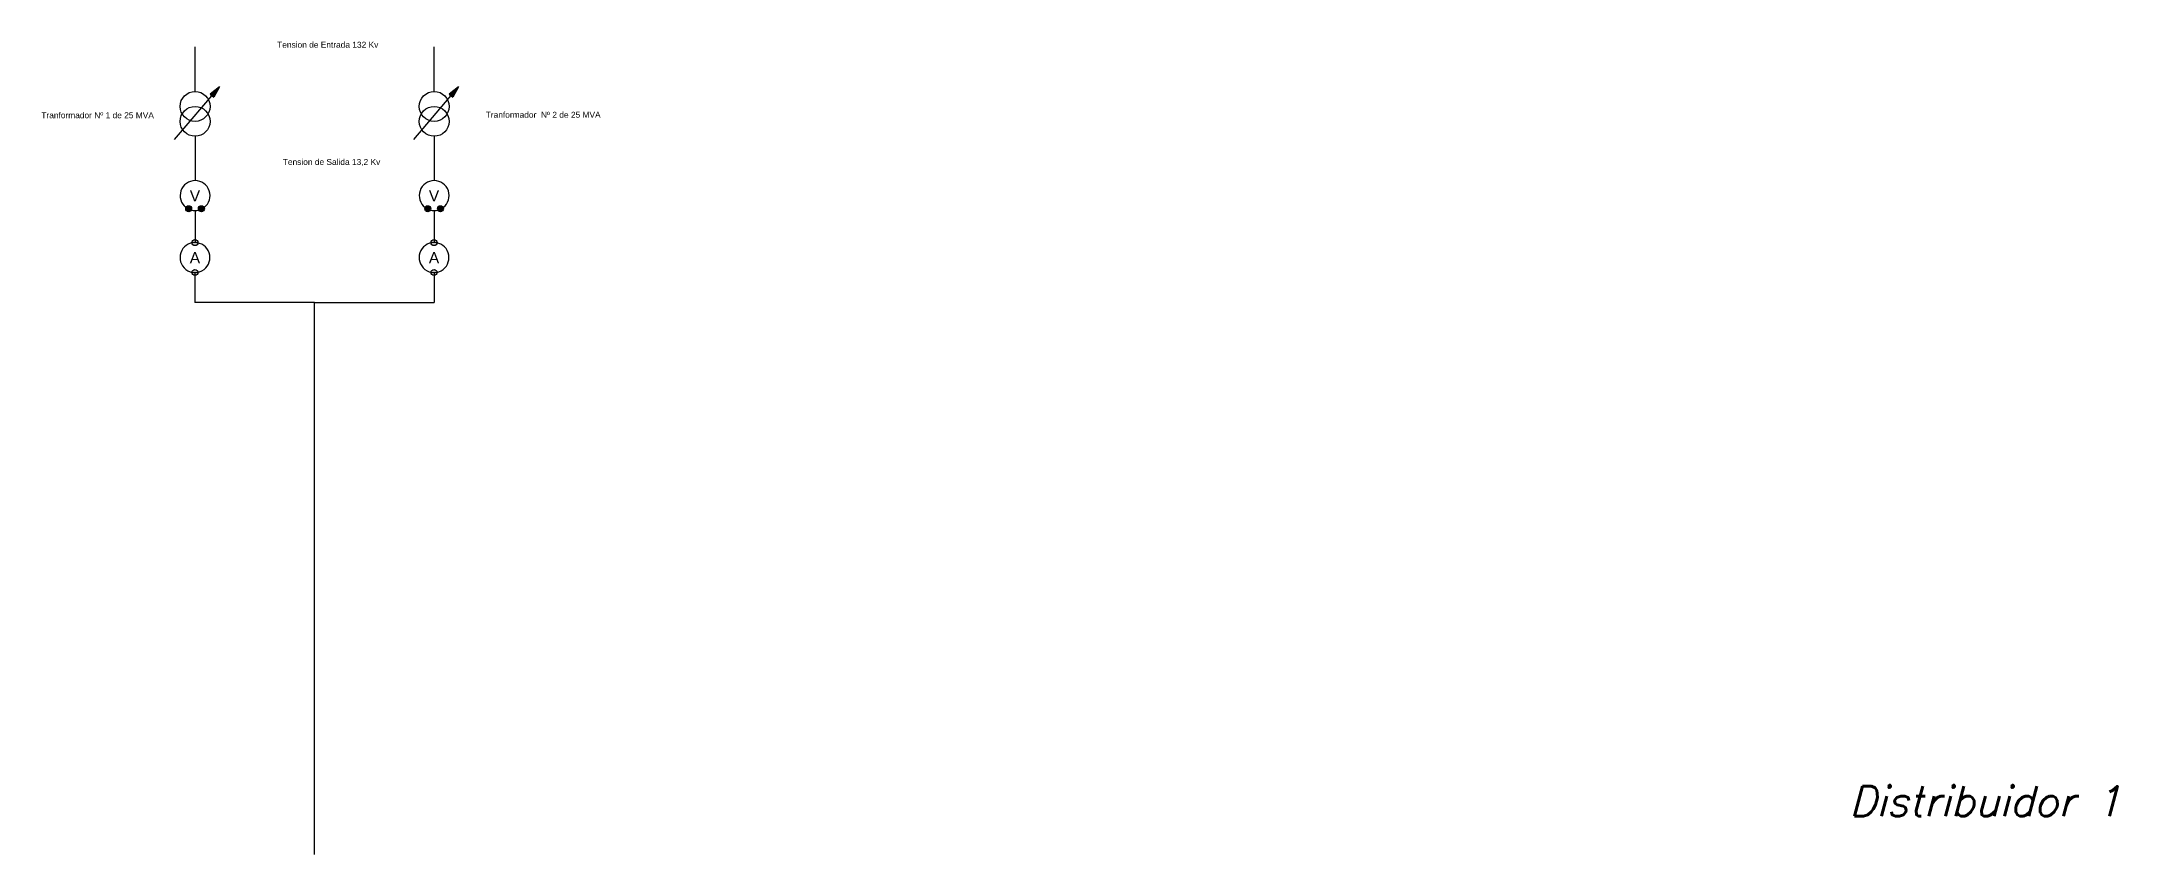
# Model space of a CAD drawing. Header units: millimetres. Extents: x 1875 to 17546, y 2661 to 4631.
# Drawn here: x 10155 to 11544, y 4087 to 4631 of the extents above; entities that cross this region are included whole.
import ezdxf

# ---------------------------------------------------------------- set-up
doc = ezdxf.new("R2010")
doc.units = ezdxf.units.MM
doc.styles.add('IRAM', font='ROMANS.SHX', dxfattribs={"oblique": 15, "height": 2.5})
doc.styles.get("Standard").update_dxf_attribs({"font": 'arial.ttf'})

msp = doc.modelspace()

# ---------------------------------------------------------------- texts
at = {"attachment_point": 1}
for s, width, insert, char_height in [('Tension de Entrada 132 Kv', 125.724, (10312.6, 4631.1), 4), ('Tranformador Nº 1 de 25 MVA ', 125.724, (10154.8, 4583.9), 4), ('Tranformador  Nº 2 de 25 MVA ', 125.724, (10452.2, 4584.2), 4), ('Tension de Salida 13,2 Kv', 125.724, (10316.4, 4552.6), 4), ('V', 9.889, (10254.1, 4531.7), 7.5), ('V', 9.889, (10414.1, 4531.7), 7.5), ('A', 9.889, (10254.1, 4490.2), 7.5), ('A', 9.889, (10414.1, 4490.2), 7.5)]:
    msp.add_mtext_dynamic_manual_height_columns(s, width=width, gutter_width=12.5, heights=[0], dxfattribs=dict(at, insert=insert, char_height=char_height))
at = {"insert": (11364.8, 4132.5), "char_height": 20, "attachment_point": 1, "style": 'IRAM'}
msp.add_mtext_dynamic_manual_height_columns('Distribuidor 1', width=256.719, gutter_width=12.5, heights=[7.76], dxfattribs=at)

# ---------------------------------------------------------------- hatches: boundary and pattern name
h = msp.add_hatch(color=256)
h.dxf.hatch_style = 1
h.paths.add_polyline_path([(10274, 4601), (10267.8, 4596), (10269, 4595)])
h.paths.add_polyline_path([(10274, 4601), (10269, 4595), (10270.2, 4594)])
h = msp.add_hatch(color=256)
h.dxf.hatch_style = 1
h.paths.add_polyline_path([(10434, 4601), (10427.8, 4596), (10429, 4595)])
h.paths.add_polyline_path([(10434, 4601), (10429, 4595), (10430.2, 4594)])
h = msp.add_hatch(color=256)
h.dxf.hatch_style = 1
h.paths.add_polyline_path([(10251.4, 4519.3, 1), (10255.4, 4519.3, 1)])
h.paths.add_polyline_path([(10259.9, 4519.3, 1), (10263.9, 4519.3, 1)])
h = msp.add_hatch(color=256)
h.dxf.hatch_style = 1
h.paths.add_polyline_path([(10411.4, 4519.3, 1), (10415.4, 4519.3, 1)])
h.paths.add_polyline_path([(10419.9, 4519.3, 1), (10423.9, 4519.3, 1)])
h = msp.add_hatch(color=256)
h.dxf.hatch_style = 1
h.paths.add_polyline_path([(10259.6, 4476.6, 1), (10255.6, 4476.6, 1)])
h.paths.add_polyline_path([(10255.6, 4496.6, 1), (10259.6, 4496.6, 1)])
h = msp.add_hatch(color=256)
h.dxf.hatch_style = 1
h.paths.add_polyline_path([(10419.6, 4476.6, 1), (10415.6, 4476.6, 1)])
h.paths.add_polyline_path([(10415.6, 4496.6, 1), (10419.6, 4496.6, 1)])

# ---------------------------------------------------------------- linework, layer by layer
for p, q in [((10257.7, 4607.8), (10257.7, 4627.8)), ((10417.7, 4607.8), (10417.7, 4627.8)), ((10244, 4565.6), (10274, 4601)), ((10257.7, 4597.8), (10257.7, 4607.8)), ((10274, 4601), (10267.8, 4596)), ((10274, 4601), (10270.2, 4594)), ((10404, 4565.6), (10434, 4601)), ((10417.7, 4597.8), (10417.7, 4607.8)), ((10434, 4601), (10427.8, 4596)), ((10434, 4601), (10430.2, 4594)), ((10267.8, 4596), (10270.2, 4594)), ((10427.8, 4596), (10430.2, 4594)), ((10257.7, 4567.8), (10257.7, 4557.8)), ((10257.7, 4557.8), (10257.7, 4538.1)), ((10417.7, 4567.8), (10417.7, 4557.8)), ((10417.7, 4557.8), (10417.7, 4538.1)), ((10257.7, 4518.1), (10257.7, 4496.6)), ((10417.7, 4518.1), (10417.7, 4496.6)), ((10257.6, 4476.6), (10257.6, 4456.6)), ((10417.6, 4476.6), (10417.6, 4456.6))]:
    msp.add_line(p, q)
at = {"color": 7}
for p, q in [((10337.6, 4456.6), (10257.6, 4456.6)), ((10337.6, 4086.8), (10337.6, 4456.6)), ((10337.6, 4456.6), (10417.6, 4456.6))]:
    msp.add_line(p, q, dxfattribs=at)
for centre, radius in [((10257.7, 4587.8), 10), ((10257.7, 4577.8), 10), ((10417.7, 4587.8), 10), ((10417.7, 4577.8), 10), ((10253.4, 4519.3), 2), ((10261.9, 4519.3), 2), ((10413.4, 4519.3), 2), ((10421.9, 4519.3), 2), ((10257.6, 4496.6), 2), ((10417.6, 4496.6), 2), ((10257.6, 4476.6), 2), ((10417.6, 4476.6), 2)]:
    msp.add_circle(centre, radius)
for centre, start, end in [((10257.7, 4528.1), 307.3629, 232.454), ((10417.7, 4528.1), 307.3629, 232.454), ((10257.7, 4528.1), 255.5273, 284.2914), ((10417.7, 4528.1), 255.5273, 284.2914), ((10257.6, 4486.6), 307.3629, 232.454), ((10417.6, 4486.6), 307.3629, 232.454), ((10257.6, 4486.6), 232.454, 307.3629), ((10417.6, 4486.6), 232.454, 307.3629)]:
    msp.add_arc(centre, 10, start, end)

msp.set_redraw_order([(e.dxf.handle, doc.entitydb.next_handle()) for e in msp.query("TEXT MTEXT ATTDEF DIMENSION ARC_DIMENSION")])  # texts and dimensions are drawn at this point

doc.saveas('drawing.dxf')
